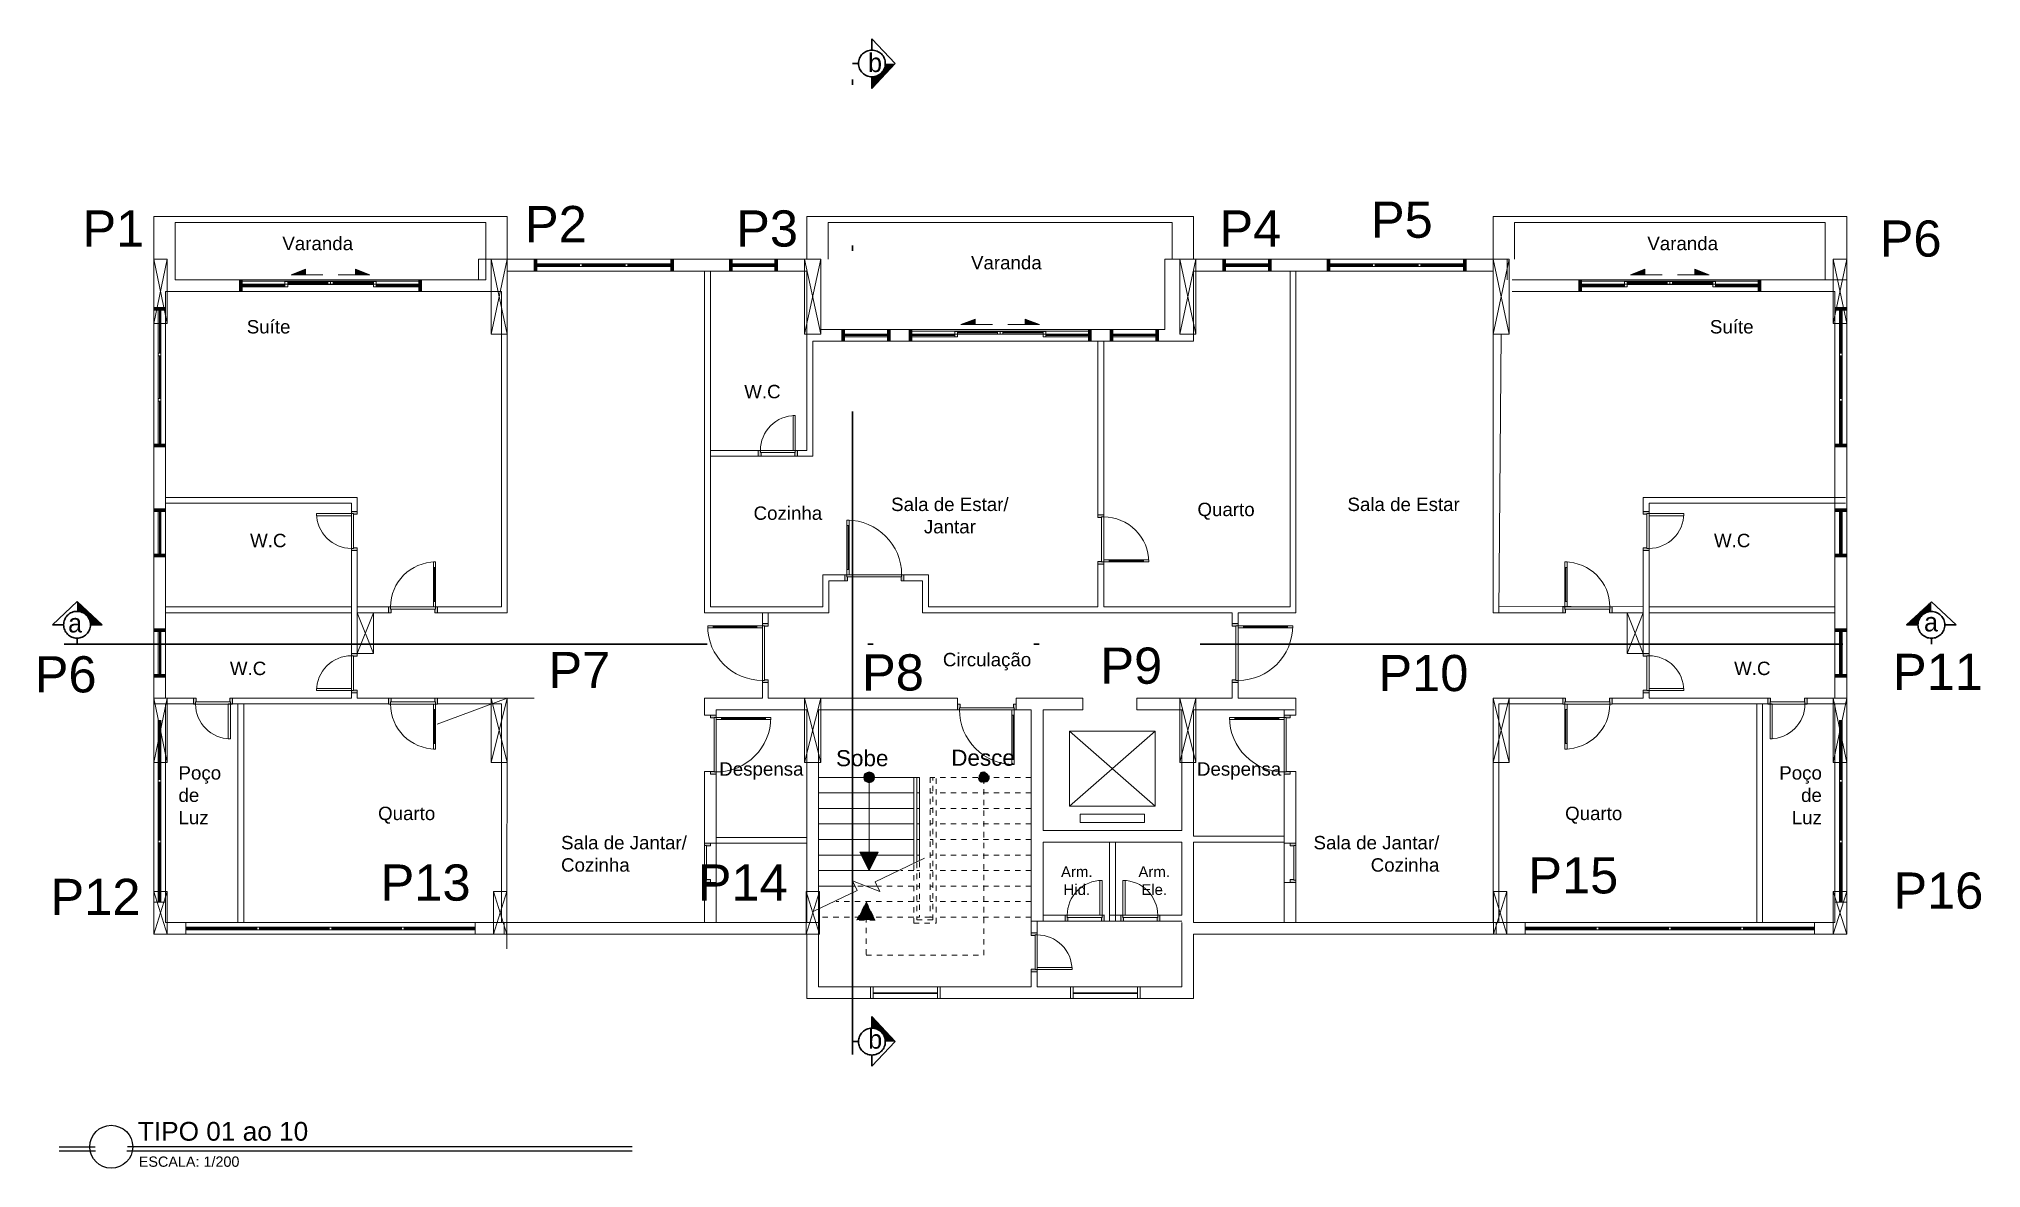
# Model space of a CAD drawing. Header units: millimetres. Extents: x 29.7 to 65.9, y 336.7 to 357.8.
import ezdxf

# ---------------------------------------------------------------- set-up
doc = ezdxf.new("R2010")
doc.units = ezdxf.units.MM
doc.linetypes.add('ACAD_ISO12W100', pattern=[21, 12, -3, 0, -3, 0, -3])
doc.linetypes.add('HIDDEN', pattern=[9.525, 6.35, -3.175])
doc.layers.add('A3 - TIPO', color=1, linetype='Continuous')
for name, color, linetype, lineweight in [('arrow', 8, 'Continuous', 0), ('PILAR', 3, 'Continuous', 20), ('TEXTO', 1, 'Continuous', 5)]:
    doc.layers.add(name, color=color, linetype=linetype, lineweight=lineweight)
doc.styles.add('SANSSERIF', font='sas_____.pfb')
doc.styles.get("Standard").update_dxf_attribs({"font": 'arial.ttf'})
pattern_1 = [(360, (39.70532, 348.99088), (1e-17, 0.021), [])]

msp = doc.modelspace()

# ---------------------------------------------------------------- texts
at = {"color": 3, "lineweight": -3, "style": 'SANSSERIF'}
for s, height, p in [('P1', 0.6759, (30.495, 353.928)), ('P2', 0.6759, (38.754, 354.01)), ('P3', 0.6759, (42.697, 353.928)), ('P4', 0.6759, (51.717, 353.928)), ('P5', 0.6759, (54.545, 354.092)), ('P6', 0.6759, (64.042, 353.74)), ('P6', 0.6759, (29.604, 345.605)), ('P7', 0.6759, (39.193, 345.686)), ('P8', 0.6759, (45.046, 345.641)), ('P9', 0.6759, (49.495, 345.767)), ('P10', 0.6759, (54.685, 345.629)), ('P11', 0.6759, (64.289, 345.65)), ('P13', 0.6759, (36.06, 341.718)), ('P14', 0.6759, (41.98, 341.718)), ('P15', 0.6759, (57.482, 341.853)), ('P16', 0.6759, (64.297, 341.568)), ('P12', 0.6759, (29.898, 341.45)), ('TIPO 01 ao 10', 0.35, (31.53, 337.237)), ('ESCALA: 1/200', 0.192, (31.547, 336.75))]:
    msp.add_text(s, height=height, dxfattribs=at).set_placement(p)
at = {"layer": 'A3 - TIPO', "char_height": 0.35, "width": 2.37145}
for s, insert, attachment_point in [('{\\fFlux Architect|b0|i0|c0|p2;b}', (45.29, 357.536), 2), ('{\\fFlux Architect|b0|i0|c0|p2;a}', (30.358, 346.72), 8), ('{\\fFlux Architect|b0|i0|c0|p2;b}', (45.293, 338.95), 8)]:
    msp.add_mtext(s, dxfattribs=dict(at, insert=insert, attachment_point=attachment_point))
at = {"layer": 'A3 - TIPO', "lineweight": 13}
for s, width, heights, insert, char_height, attachment_point in [('Varanda', 1.01, [0.356], (35.547, 354.111), 0.25, 3), ('Varanda', 1.01, [0.356], (59.705, 354.111), 0.25, 1), ('Varanda', 1.01, [0.356], (48.401, 353.753), 0.25, 3), ('Suíte', 1.01, [0.356], (34.378, 352.556), 0.25, 3), ('Suíte', 1.01, [0.356], (60.873, 352.556), 0.25, 1), ('W.C', 1.01, [0.356], (42.848, 351.346), 0.25, 1), ('\\pxqc;Sala de Estar/\\PJantar', 2.44277, [0], (47.908, 349.241), 0.25, 3), ('Quarto', 1.01, [0.356], (51.308, 349.146), 0.25, 1), ('Sala de Estar', 2.44277, [0], (56.204, 349.241), 0.25, 3), ('Cozinha', 1.01, [0.356], (43.022, 349.077), 0.25, 1), ('W.C', 1.01, [0.356], (34.303, 348.566), 0.25, 3), ('W.C', 1.01, [0.356], (60.949, 348.566), 0.25, 1), ('\\pxqc;Circulação ', 1.39119, [0], (46.685, 346.343), 0.25, 1), ('W.C', 1.01, [0.356], (33.926, 346.179), 0.25, 3), ('W.C', 1.01, [0.356], (61.325, 346.179), 0.25, 1), ('Poço\\Pde\\PLuz', 0.77071, [0], (32.288, 344.228), 0.25, 1), ('\\pxqc;Despensa ', 1.39119, [0], (42.472, 344.301), 0.25, 1), ('\\pxqc;Despensa ', 1.39119, [0], (52.78, 344.301), 0.25, 3), ('Poço\\Pde\\PLuz', 0.77071, [0], (62.963, 344.228), 0.25, 3), ('Quarto', 1.01, [0.356], (37.081, 343.472), 0.25, 3), ('Quarto', 1.01, [0.356], (58.17, 343.472), 0.25, 1), ('Sala de Jantar/ Cozinha ', 2.44277, [0], (39.429, 342.926), 0.25, 1), ('Sala de Jantar/ Cozinha ', 2.44277, [0], (55.823, 342.926), 0.25, 3), ('\\pxqc;Arm.\\PHid.', 1.2128, [0], (48.449, 342.357), 0.2, 1), ('\\pxqc;Arm.\\PEle.', 1.2128, [0], (49.894, 342.357), 0.2, 1)]:
    msp.add_mtext_dynamic_manual_height_columns(s, width=width, gutter_width=0.0125, heights=heights, dxfattribs=dict(at, insert=insert, char_height=char_height, attachment_point=attachment_point))
at = {"layer": 'TEXTO', "insert": (65, 346.739), "char_height": 0.35, "width": 2.37145, "attachment_point": 8}
msp.add_mtext('{\\fFlux Architect|b0|i0|c0|p2;a}', dxfattribs=at)

# ---------------------------------------------------------------- blocks, each defined once
blk = doc.blocks.new('01')
at = {"color": 1, "lineweight": -3}
for p, q in [((759112, -50321), (759788, -50321)), ((769811, -50321), (760388, -50321)), ((759796, -50401), (759112, -50401)), ((769811, -50401), (760379, -50401))]:
    blk.add_line(p, q, dxfattribs=at)
blk.add_circle((760088, -50321), 400, dxfattribs=at)
blk = doc.blocks.new('In door')
at = {"lineweight": 13}
h = blk.add_hatch(color=256, dxfattribs=at)
h.dxf.hatch_style = 1
h.paths.add_polyline_path([(49483, 73980), (49483, 74020), (49443, 74020), (49443, 74030), (49373, 74030), (49373, 73980)])
h.paths.add_polyline_path([(49373, 74900), (49373, 74850), (49443, 74850), (49443, 74860), (49483, 74860), (49483, 74900)])
for points in [[(49483, 74900), (49373, 74900), (49373, 74850), (49443, 74850), (49443, 74860), (49483, 74860)], [(49483, 73980), (49373, 73980), (49373, 74030), (49443, 74030), (49443, 74020), (49483, 74020)]]:
    blk.add_lwpolyline(points, close=True, dxfattribs=at)
for points in [[(49483, 74900), (49373, 74900)], [(49483, 73980), (49373, 73980)]]:
    blk.add_lwpolyline(points, dxfattribs=at)
at = {"color": 15, "lineweight": 13}
for points in [[(49443, 74850), (49443, 74030)], [(49483, 74020), (49483, 74860)], [(49583, 74020), (49583, 74060)], [(49583, 74040), (50223, 74040)], [(50223, 74020), (50223, 74060)]]:
    blk.add_lwpolyline(points, dxfattribs=at)
blk.add_lwpolyline([(49483, 74020), (49483, 74060), (50323, 74060), (50323, 74020)], close=True, dxfattribs=at)
at = {"lineweight": 13}
blk.add_arc((49483, 74020), 840, 0.012, 90.012, dxfattribs=at)
blk = doc.blocks.new('WC door')
at = {"lineweight": 13}
h = blk.add_hatch(color=256, dxfattribs=at)
h.dxf.hatch_style = 1
h.paths.add_polyline_path([(48493, 74006), (48443, 74006), (48443, 73896), (48483, 73896), (48483, 73936), (48493, 73936)])
h.paths.add_polyline_path([(49173, 74006), (49123, 74006), (49123, 73936), (49133, 73936), (49133, 73896), (49173, 73896)])
for points in [[(48443, 73896), (48443, 74006), (48493, 74006), (48493, 73936), (48483, 73936), (48483, 73896)], [(49173, 73896), (49173, 74006), (49123, 74006), (49123, 73936), (49133, 73936), (49133, 73896)]]:
    blk.add_lwpolyline(points, close=True, dxfattribs=at)
for points in [[(48443, 73896), (48443, 74006)], [(49173, 73896), (49173, 74006)]]:
    blk.add_lwpolyline(points, dxfattribs=at)
at = {"color": 15, "lineweight": 13}
for points in [[(48483, 73896), (49133, 73896)], [(49133, 73936), (48493, 73936)]]:
    blk.add_lwpolyline(points, dxfattribs=at)
blk.add_lwpolyline([(48483, 73896), (48523, 73896), (48523, 73246), (48483, 73246)], close=True, dxfattribs=at)
at = {"lineweight": 13}
blk.add_arc((48483, 73896), 650, 270, 0, dxfattribs=at)
blk = doc.blocks.new('Main Door')
at = {"lineweight": 13}
h = blk.add_hatch(color=256, dxfattribs=at)
h.dxf.hatch_style = 1
h.paths.add_polyline_path([(45063, 76126), (45063, 76166), (45023, 76166), (45023, 76176), (44953, 76176), (44953, 76126)])
h.paths.add_polyline_path([(44953, 77176), (45023, 77176), (45023, 77186), (45063, 77186), (45063, 77226), (44953, 77226)])
for points in [[(45063, 77226), (44953, 77226), (44953, 77176), (45023, 77176), (45023, 77186), (45063, 77186)], [(45063, 76126), (44953, 76126), (44953, 76176), (45023, 76176), (45023, 76166), (45063, 76166)]]:
    blk.add_lwpolyline(points, close=True, dxfattribs=at)
at = {"color": 15, "lineweight": 13}
for points in [[(45023, 77176), (45023, 76176)], [(45063, 76166), (45063, 77186)], [(45163, 76166), (45163, 76206)], [(45163, 76186), (45983, 76186)], [(45983, 76166), (45983, 76206)]]:
    blk.add_lwpolyline(points, dxfattribs=at)
blk.add_lwpolyline([(45063, 76166), (45063, 76206), (46083, 76206), (46083, 76166)], close=True, dxfattribs=at)
at = {"lineweight": 13}
blk.add_arc((45063, 76166), 1020, 0, 90, dxfattribs=at)
blk = doc.blocks.new('F.Stair')
at = {"linetype": 'HIDDEN', "lineweight": 13}
h = blk.add_hatch(color=252, dxfattribs=at)
h.dxf.hatch_style = 1
h.paths.add_polyline_path([(299026, 55155), (299370, 55155), (299198, 54810)])
at = {"lineweight": 13}
h = blk.add_hatch(color=256, dxfattribs=at)
h.dxf.hatch_style = 1
h.paths.add_polyline_path([(298970, 53885), (299315, 53885), (299142, 54230)])
at = {"linetype": 'HIDDEN', "lineweight": 13}
h = blk.add_hatch(color=252, dxfattribs=at)
h.dxf.hatch_style = 1
edge = h.paths.add_edge_path()
edge.add_arc((297002, 52490), 100, 0, 360)
at = {"lineweight": 13}
h = blk.add_hatch(color=256, dxfattribs=at)
h.dxf.hatch_style = 1
edge = h.paths.add_edge_path()
edge.add_arc((299142, 52490), 100, 0, 360)
at = {"color": 252, "linetype": 'HIDDEN', "lineweight": 13}
for points in [[(299198, 55100), (299198, 55810), (297002, 55810), (297002, 52490)], [(298310, 54116), (298310, 55210), (297890, 55210), (297890, 52490)], [(298250, 54088), (298250, 55150), (297950, 55150), (297950, 52490)], [(296115, 55100), (297890, 55100)], [(296115, 54810), (297890, 54810)], [(297950, 55100), (298000, 55100)], [(297950, 54810), (298000, 54810)], [(298000, 52490), (298000, 55100)], [(298000, 55100), (298200, 55100)], [(298200, 55100), (298250, 55100)], [(298200, 54064), (298200, 55100)], [(298200, 54810), (298250, 54810)], [(298310, 55100), (300085, 55100)], [(298310, 54810), (299755, 54810)], [(296115, 54520), (297890, 54520)], [(297950, 54520), (298000, 54520)], [(298200, 54520), (298250, 54520)], [(298310, 54520), (298970, 54520)], [(299252, 54520), (299381, 54520)], [(296115, 54230), (297890, 54230)], [(297950, 54230), (298000, 54230)], [(298200, 54230), (298250, 54230)], [(298310, 54230), (298547, 54230)], [(296115, 53940), (297890, 53940)], [(297950, 53940), (298000, 53940)], [(296115, 53650), (297890, 53650)], [(296115, 53360), (297890, 53360)], [(297950, 53650), (298000, 53650)], [(297950, 53360), (298000, 53360)], [(296115, 53070), (297890, 53070)], [(297950, 53070), (298000, 53070)], [(296115, 52780), (297890, 52780)], [(297950, 52780), (298000, 52780)], [(296115, 52490), (298000, 52490)]]:
    blk.add_lwpolyline(points, dxfattribs=at)
blk.add_lwpolyline([(299026, 55155), (299370, 55155), (299198, 54810)], close=True, dxfattribs=at)
at = {"lineweight": 13}
for points in [[(298111, 53999), (299030, 54440), (298944, 54621), (299451, 54419), (299364, 54600), (300176, 54990)], [(298992, 54520), (299198, 54520)], [(299403, 54520), (300085, 54520)], [(298593, 54230), (300085, 54230)], [(298200, 53940), (298250, 53940)], [(298310, 53940), (300085, 53940)], [(299142, 53940), (299142, 52390)], [(298200, 53650), (298250, 53650)], [(298200, 53360), (298250, 53360)], [(298310, 53650), (300085, 53650)], [(298310, 53360), (300085, 53360)], [(298200, 53070), (298250, 53070)], [(298310, 53070), (300085, 53070)], [(298200, 52780), (298250, 52780)], [(298310, 52780), (300085, 52780)], [(298200, 52490), (300085, 52490)]]:
    blk.add_lwpolyline(points, dxfattribs=at)
at = {"linetype": 'Continuous', "lineweight": 13}
for points in [[(298200, 52490), (298200, 54041)], [(298250, 52490), (298250, 54065)], [(298310, 52490), (298310, 54094)]]:
    blk.add_lwpolyline(points, dxfattribs=at)
at = {"lineweight": 13}
blk.add_lwpolyline([(298970, 53885), (299315, 53885), (299142, 54230)], close=True, dxfattribs=at)
at = {"color": 252, "linetype": 'HIDDEN', "lineweight": 13}
blk.add_circle((297002, 52490), 100, dxfattribs=at)
at = {"lineweight": 13}
blk.add_circle((299142, 52490), 100, dxfattribs=at)
at = {"color": 252, "linetype": 'HIDDEN', "lineweight": 13, "insert": (297609, 51974), "char_height": 300, "attachment_point": 1, "rotation": 180}
blk.add_mtext_dynamic_manual_height_columns('Desce', width=1212.8, gutter_width=12.5, heights=[0], dxfattribs=at)
at = {"lineweight": 13, "insert": (299877, 51982), "char_height": 300, "attachment_point": 1, "rotation": 180}
blk.add_mtext_dynamic_manual_height_columns('\\pxqc;Sobe', width=1212.8, gutter_width=12.5, heights=[0], dxfattribs=at)

# ---------------------------------------------------------------- hatches: boundary and pattern name
at = {"layer": 'A3 - TIPO', "linetype": 'ACAD_ISO12W100', "lineweight": 30}
h = msp.add_hatch(dxfattribs=at)
h.set_pattern_fill('ANSI31', color=1, scale=0.25, angle=135, style=0)
h.set_pattern_definition(pattern_1)
edge = h.paths.add_edge_path()
edge.add_arc((45.231, 357.346), 0.25, -90, 0)
edge.add_line((45.481, 357.346), (45.663, 357.346))
edge.add_line((45.663, 357.346), (45.231, 356.879))
edge.add_line((45.231, 356.879), (45.231, 357.096))
at = {"layer": 'A3 - TIPO', "lineweight": 13}
h = msp.add_hatch(color=256, dxfattribs=at)
h.dxf.hatch_style = 1
h.paths.add_polyline_path([(34.393, 353.401), (34.661, 353.401), (34.661, 353.504)])
h = msp.add_hatch(color=256, dxfattribs=at)
h.dxf.hatch_style = 1
h.paths.add_polyline_path([(35.858, 353.401), (35.591, 353.401), (35.591, 353.504)])
h = msp.add_hatch(color=256, dxfattribs=at)
h.dxf.hatch_style = 1
h.paths.add_polyline_path([(38.976, 353.69), (38.926, 353.69), (38.926, 353.47), (38.976, 353.47)])
h = msp.add_hatch(color=256, dxfattribs=at)
h.dxf.hatch_style = 1
h.paths.add_polyline_path([(41.526, 353.69), (41.476, 353.69), (41.476, 353.47), (41.526, 353.47)])
h = msp.add_hatch(color=256, dxfattribs=at)
h.dxf.hatch_style = 1
h.paths.add_polyline_path([(42.571, 353.69), (42.621, 353.69), (42.621, 353.47), (42.571, 353.47)])
h = msp.add_hatch(color=256, dxfattribs=at)
h.dxf.hatch_style = 1
h.paths.add_polyline_path([(43.471, 353.69), (43.421, 353.69), (43.421, 353.47), (43.471, 353.47)])
h = msp.add_hatch(color=256, dxfattribs=at)
h.dxf.hatch_style = 1
h.paths.add_polyline_path([(51.781, 353.69), (51.831, 353.69), (51.831, 353.47), (51.781, 353.47)])
h = msp.add_hatch(color=256, dxfattribs=at)
h.dxf.hatch_style = 1
h.paths.add_polyline_path([(52.681, 353.69), (52.631, 353.69), (52.631, 353.47), (52.681, 353.47)])
h = msp.add_hatch(color=256, dxfattribs=at)
h.dxf.hatch_style = 1
h.paths.add_polyline_path([(53.726, 353.69), (53.776, 353.69), (53.776, 353.47), (53.726, 353.47)])
h = msp.add_hatch(color=256, dxfattribs=at)
h.dxf.hatch_style = 1
h.paths.add_polyline_path([(56.276, 353.69), (56.326, 353.69), (56.326, 353.47), (56.276, 353.47)])
h = msp.add_hatch(color=256, dxfattribs=at)
h.dxf.hatch_style = 1
h.paths.add_polyline_path([(59.393, 353.401), (59.661, 353.401), (59.661, 353.504)])
h = msp.add_hatch(color=256, dxfattribs=at)
h.dxf.hatch_style = 1
h.paths.add_polyline_path([(60.858, 353.401), (60.591, 353.401), (60.591, 353.504)])
h = msp.add_hatch(color=256, dxfattribs=at)
h.dxf.hatch_style = 1
h.paths.add_polyline_path([(33.426, 353.31), (33.476, 353.31), (33.476, 353.09), (33.426, 353.09)])
h = msp.add_hatch(color=256, dxfattribs=at)
h.dxf.hatch_style = 1
h.paths.add_polyline_path([(36.826, 353.31), (36.776, 353.31), (36.776, 353.09), (36.826, 353.09)])
h = msp.add_hatch(color=256, dxfattribs=at)
h.dxf.hatch_style = 1
h.paths.add_polyline_path([(58.426, 353.31), (58.476, 353.31), (58.476, 353.09), (58.426, 353.09)])
h = msp.add_hatch(color=256, dxfattribs=at)
h.dxf.hatch_style = 1
h.paths.add_polyline_path([(61.826, 353.31), (61.776, 353.31), (61.776, 353.09), (61.826, 353.09)])
h = msp.add_hatch(color=256, dxfattribs=at)
h.dxf.hatch_style = 1
h.paths.add_polyline_path([(31.826, 352.79), (31.826, 352.74), (32.046, 352.74), (32.046, 352.79)])
h = msp.add_hatch(color=256, dxfattribs=at)
h.dxf.hatch_style = 1
h.paths.add_polyline_path([(63.426, 352.79), (63.426, 352.74), (63.206, 352.74), (63.206, 352.79)])
h = msp.add_hatch(color=256, dxfattribs=at)
h.dxf.hatch_style = 1
h.paths.add_polyline_path([(46.893, 352.471), (47.161, 352.471), (47.161, 352.574)])
h = msp.add_hatch(color=256, dxfattribs=at)
h.dxf.hatch_style = 1
h.paths.add_polyline_path([(48.358, 352.471), (48.091, 352.471), (48.091, 352.574)])
h = msp.add_hatch(color=256, dxfattribs=at)
h.dxf.hatch_style = 1
h.paths.add_polyline_path([(44.671, 352.38), (44.721, 352.38), (44.721, 352.16), (44.671, 352.16)])
h = msp.add_hatch(color=256, dxfattribs=at)
h.dxf.hatch_style = 1
h.paths.add_polyline_path([(45.571, 352.38), (45.521, 352.38), (45.521, 352.16), (45.571, 352.16)])
h = msp.add_hatch(color=256, dxfattribs=at)
h.dxf.hatch_style = 1
h.paths.add_polyline_path([(45.926, 352.38), (45.976, 352.38), (45.976, 352.16), (45.926, 352.16)])
h = msp.add_hatch(color=256, dxfattribs=at)
h.dxf.hatch_style = 1
h.paths.add_polyline_path([(49.326, 352.38), (49.276, 352.38), (49.276, 352.16), (49.326, 352.16)])
h = msp.add_hatch(color=256, dxfattribs=at)
h.dxf.hatch_style = 1
h.paths.add_polyline_path([(49.681, 352.38), (49.731, 352.38), (49.731, 352.16), (49.681, 352.16)])
h = msp.add_hatch(color=256, dxfattribs=at)
h.dxf.hatch_style = 1
h.paths.add_polyline_path([(50.581, 352.38), (50.531, 352.38), (50.531, 352.16), (50.581, 352.16)])
h = msp.add_hatch(color=256, dxfattribs=at)
h.dxf.hatch_style = 1
h.paths.add_polyline_path([(31.826, 350.24), (31.826, 350.19), (32.046, 350.19), (32.046, 350.24)])
h = msp.add_hatch(color=256, dxfattribs=at)
h.dxf.hatch_style = 1
h.paths.add_polyline_path([(63.426, 350.24), (63.426, 350.19), (63.206, 350.19), (63.206, 350.24)])
h = msp.add_hatch(color=256, dxfattribs=at)
h.dxf.hatch_style = 1
h.paths.add_polyline_path([(31.826, 349.035), (31.826, 348.985), (32.046, 348.985), (32.046, 349.035)])
h = msp.add_hatch(color=256, dxfattribs=at)
h.dxf.hatch_style = 1
h.paths.add_polyline_path([(63.426, 349.035), (63.426, 348.985), (63.206, 348.985), (63.206, 349.035)])
h = msp.add_hatch(color=256, dxfattribs=at)
h.dxf.hatch_style = 1
h.paths.add_polyline_path([(31.826, 348.135), (31.826, 348.185), (32.046, 348.185), (32.046, 348.135)])
h = msp.add_hatch(color=256, dxfattribs=at)
h.dxf.hatch_style = 1
h.paths.add_polyline_path([(63.426, 348.135), (63.426, 348.185), (63.206, 348.185), (63.206, 348.135)])
at = {"layer": 'A3 - TIPO', "linetype": 'ACAD_ISO12W100', "lineweight": 30}
h = msp.add_hatch(dxfattribs=at)
h.set_pattern_fill('ANSI31', color=1, scale=0.25, angle=45, style=0)
h.set_pattern_definition([(270, (40.299273, 351.667286), (0.021, -1e-17), [])])
edge = h.paths.add_edge_path()
edge.add_arc((30.394, 346.868), 0.25, -360, -270)
edge.add_line((30.394, 347.118), (30.394, 347.3))
edge.add_line((30.394, 347.3), (30.861, 346.868))
edge.add_line((30.861, 346.868), (30.644, 346.868))
at = {"layer": 'A3 - TIPO', "lineweight": 13}
h = msp.add_hatch(color=256, dxfattribs=at)
h.dxf.hatch_style = 1
h.paths.add_polyline_path([(31.826, 346.79), (31.826, 346.74), (32.046, 346.74), (32.046, 346.79)])
h = msp.add_hatch(color=256, dxfattribs=at)
h.dxf.hatch_style = 1
h.paths.add_polyline_path([(63.426, 346.79), (63.426, 346.74), (63.206, 346.74), (63.206, 346.79)])
h = msp.add_hatch(color=256, dxfattribs=at)
h.dxf.hatch_style = 1
h.paths.add_polyline_path([(31.826, 345.89), (31.826, 345.94), (32.046, 345.94), (32.046, 345.89)])
h = msp.add_hatch(color=256, dxfattribs=at)
h.dxf.hatch_style = 1
h.paths.add_polyline_path([(63.426, 345.89), (63.426, 345.94), (63.206, 345.94), (63.206, 345.89)])
h = msp.add_hatch(color=256, dxfattribs=at)
h.dxf.hatch_style = 1
h.paths.add_polyline_path([(42.216, 342.74), (42.216, 342.79), (42.106, 342.79), (42.106, 342.75), (42.146, 342.75), (42.146, 342.74)])
h.paths.add_polyline_path([(42.216, 342.06), (42.216, 342.11), (42.146, 342.11), (42.146, 342.1), (42.106, 342.1), (42.106, 342.06)])
h = msp.add_hatch(color=256, dxfattribs=at)
h.dxf.hatch_style = 1
h.paths.add_polyline_path([(53.036, 342.74), (53.036, 342.79), (53.146, 342.79), (53.146, 342.75), (53.106, 342.75), (53.106, 342.74)])
h.paths.add_polyline_path([(53.036, 342.06), (53.036, 342.11), (53.106, 342.11), (53.106, 342.1), (53.146, 342.1), (53.146, 342.06)])
at = {"layer": 'A3 - TIPO', "linetype": 'ACAD_ISO12W100', "lineweight": 30}
h = msp.add_hatch(dxfattribs=at)
h.set_pattern_fill('ANSI31', color=1, scale=0.25, angle=135, style=0)
h.set_pattern_definition(pattern_1)
edge = h.paths.add_edge_path()
edge.add_arc((45.231, 339.086), 0.25, 0, 90, ccw=False)
edge.add_line((45.481, 339.086), (45.663, 339.086))
edge.add_line((45.663, 339.086), (45.231, 339.553))
edge.add_line((45.231, 339.553), (45.231, 339.336))
at = {"layer": 'arrow', "linetype": 'ACAD_ISO12W100', "lineweight": 30}
h = msp.add_hatch(dxfattribs=at)
h.set_pattern_fill('ANSI31', color=1, scale=0.25, angle=45, style=0)
h.set_pattern_definition([(270, (56.65221, 351.664876), (0.021, -1e-17), [])])
edge = h.paths.add_edge_path()
edge.add_arc((65.007, 346.866), 0.25, 90, 180, ccw=False)
edge.add_line((65.007, 347.116), (65.007, 347.298))
edge.add_line((65.007, 347.298), (64.54, 346.866))
edge.add_line((64.54, 346.866), (64.757, 346.866))

# ---------------------------------------------------------------- linework, layer by layer
at = {"layer": 'A3 - TIPO', "color": 1, "linetype": 'ACAD_ISO12W100', "lineweight": 30}
for p, q in [((45.231, 357.806), (45.231, 357.596)), ((45.231, 357.806), (45.663, 357.346)), ((44.981, 357.346), (44.869, 357.346)), ((45.231, 356.879), (45.663, 357.346)), ((45.492, 357.346), (45.481, 357.346)), ((45.231, 357.096), (45.231, 356.879)), ((29.934, 346.868), (30.394, 347.3)), ((30.861, 346.868), (30.394, 347.3)), ((30.394, 347.129), (30.394, 347.118)), ((29.934, 346.868), (30.144, 346.868)), ((30.394, 346.618), (30.394, 346.507)), ((30.644, 346.868), (30.861, 346.868)), ((45.231, 339.336), (45.231, 339.553)), ((45.231, 339.553), (45.663, 339.086)), ((44.981, 339.086), (44.869, 339.086)), ((45.231, 338.626), (45.663, 339.086)), ((45.492, 339.086), (45.481, 339.086)), ((45.231, 338.626), (45.231, 338.836))]:
    msp.add_line(p, q, dxfattribs=at)
at = {"layer": 'A3 - TIPO', "linetype": 'Continuous', "lineweight": 13}
for p, q in [((32.226, 353.69), (32.226, 353.31)), ((38.316, 353.09), (32.046, 353.09)), ((57.181, 353.09), (63.206, 353.09)), ((42.216, 345.18), (42.106, 345.18)), ((49.171, 345.5), (48.206, 345.5)), ((48.206, 345.28), (48.206, 342.81)), ((49.171, 345.28), (48.426, 345.28)), ((48.426, 345.28), (48.426, 343.03)), ((51.016, 345.28), (50.176, 345.28)), ((51.016, 343.03), (51.016, 345.28)), ((53.036, 345.18), (53.146, 345.18)), ((42.216, 344.13), (42.106, 344.13)), ((53.036, 344.13), (53.146, 344.13)), ((48.426, 343.03), (51.016, 343.03)), ((48.426, 342.81), (51.016, 342.81)), ((32.046, 341.69), (31.826, 341.69)), ((63.206, 341.69), (63.426, 341.69)), ((32.426, 341.31), (32.426, 341.09)), ((37.826, 341.31), (37.826, 341.09)), ((56.826, 341.31), (51.236, 341.31)), ((57.426, 341.31), (56.936, 341.31)), ((57.426, 341.31), (57.426, 341.09)), ((62.826, 341.31), (62.826, 341.09))]:
    msp.add_line(p, q, dxfattribs=at)
at = {"layer": 'A3 - TIPO', "lineweight": 13}
for p, q in [((44.016, 353.47), (38.426, 353.47)), ((38.426, 353.47), (38.426, 347.09)), ((44.016, 350.124), (44.016, 353.47)), ((51.236, 352.16), (51.236, 353.47)), ((51.236, 353.47), (56.826, 353.47)), ((44.126, 350.014), (44.126, 352.16)), ((44.126, 352.16), (51.236, 352.16)), ((56.976, 352.29), (56.936, 347.097)), ((42.216, 350.124), (44.016, 350.124)), ((42.216, 350.014), (44.126, 350.014)), ((35.516, 349.135), (35.516, 348.905)), ((59.736, 349.135), (59.736, 348.905)), ((35.516, 348.605), (35.516, 347.4)), ((59.736, 348.295), (59.736, 347.2)), ((35.516, 346.08), (35.516, 347.4)), ((59.736, 346.08), (59.736, 347.51)), ((38.181, 347.09), (37.126, 347.09)), ((38.426, 347.09), (37.126, 347.09)), ((35.516, 345.5), (35.516, 345.65)), ((35.626, 345.65), (35.626, 345.5)), ((59.626, 345.6), (59.626, 345.5)), ((59.736, 345.5), (59.736, 345.6)), ((32.606, 345.39), (31.826, 345.39)), ((35.826, 345.39), (33.216, 345.39)), ((50.826, 345.5), (50.176, 345.5)), ((58.126, 345.5), (56.826, 345.5)), ((56.826, 345.5), (56.826, 341.31)), ((58.126, 345.39), (56.936, 345.39)), ((56.936, 345.39), (56.936, 341.31)), ((59.426, 345.39), (62.036, 345.39)), ((62.646, 345.39), (63.426, 345.39))]:
    msp.add_line(p, q, dxfattribs=at)
at = {"layer": 'A3 - TIPO', "color": 1, "linetype": 'ACAD_ISO12W100', "lineweight": 30}
msp.add_lwpolyline([(44.868, 338.847), (44.868, 357.584)], dxfattribs=at)
at = {"layer": 'A3 - TIPO', "lineweight": 13}
for points in [[(31.826, 353.69), (31.826, 354.49), (38.426, 354.49), (38.426, 353.69)], [(38.026, 353.31), (32.226, 353.31), (32.226, 354.38), (38.026, 354.38), (38.026, 353.69)], [(51.236, 353.69), (51.236, 354.49), (44.016, 354.49), (44.016, 353.69)], [(44.416, 353.69), (44.416, 354.38), (50.836, 354.38), (50.836, 353.69)], [(63.426, 353.69), (63.426, 354.49), (56.826, 354.49), (56.826, 353.69)], [(57.181, 353.31), (63.026, 353.31), (63.026, 354.38), (57.226, 354.38), (57.226, 353.69)], [(31.826, 353.69), (31.826, 353.69), (31.826, 341.09), (44.016, 341.09), (44.016, 339.89), (51.236, 339.89), (51.236, 341.09), (63.426, 341.09), (63.426, 353.69)], [(63.426, 353.69), (63.426, 353.69), (63.426, 341.09), (51.236, 341.09), (51.236, 339.89), (44.016, 339.89), (44.016, 341.09), (31.826, 341.09), (31.826, 353.69)], [(34.984, 353.401), (34.393, 353.401), (34.661, 353.504), (34.661, 353.401)], [(35.267, 353.401), (35.858, 353.401), (35.591, 353.504), (35.591, 353.401)], [(37.886, 353.31), (37.886, 353.69), (44.276, 353.69), (44.276, 352.38), (50.696, 352.38), (50.696, 353.69), (56.796, 353.69)], [(38.026, 353.69), (38.026, 353.31)], [(57.086, 353.31), (57.086, 353.69), (50.696, 353.69), (50.696, 352.38), (44.276, 352.38), (44.276, 353.69), (38.176, 353.69)], [(38.926, 353.47), (38.926, 353.69)], [(38.976, 353.69), (38.976, 353.47)], [(39.776, 353.605), (38.976, 353.605)], [(39.776, 353.555), (38.976, 353.555)], [(40.626, 353.605), (39.826, 353.605)], [(40.626, 353.555), (39.826, 353.555)], [(41.476, 353.605), (40.676, 353.605)], [(41.476, 353.555), (40.676, 353.555)], [(41.526, 353.69), (41.526, 353.47)], [(42.571, 353.69), (42.571, 353.47)], [(42.571, 353.605), (43.471, 353.605)], [(42.571, 353.555), (43.471, 353.555)], [(43.471, 353.69), (43.471, 353.47)], [(51.781, 353.69), (51.781, 353.47)], [(52.681, 353.605), (51.781, 353.605)], [(52.681, 353.555), (51.781, 353.555)], [(52.681, 353.69), (52.681, 353.47)], [(53.726, 353.69), (53.726, 353.47)], [(53.776, 353.605), (54.576, 353.605)], [(53.776, 353.555), (54.576, 353.555)], [(54.626, 353.605), (55.426, 353.605)], [(54.626, 353.555), (55.426, 353.555)], [(55.476, 353.605), (56.276, 353.605)], [(55.476, 353.555), (56.276, 353.555)], [(56.276, 353.69), (56.276, 353.47)], [(56.326, 353.47), (56.326, 353.69)], [(59.984, 353.401), (59.393, 353.401), (59.661, 353.504), (59.661, 353.401)], [(60.267, 353.401), (60.858, 353.401), (60.591, 353.504), (60.591, 353.401)], [(33.426, 353.31), (33.426, 353.09)], [(33.426, 353.225), (33.426, 353.28), (35.126, 353.28)], [(33.476, 353.225), (34.276, 353.225)], [(33.476, 353.175), (34.276, 353.175)], [(35.126, 353.275), (34.326, 353.275)], [(35.126, 353.225), (34.326, 353.225)], [(35.126, 353.22), (34.326, 353.22)], [(36.826, 353.225), (36.826, 353.28), (35.126, 353.28)], [(35.126, 353.275), (35.926, 353.275)], [(35.126, 353.225), (35.926, 353.225)], [(35.126, 353.22), (35.926, 353.22)], [(36.776, 353.225), (35.976, 353.225)], [(36.776, 353.175), (35.976, 353.175)], [(36.826, 353.31), (36.826, 353.09)], [(44.776, 347.69), (44.426, 347.69), (44.426, 347.09), (42.106, 347.09), (42.106, 353.47)], [(44.806, 347.8), (44.316, 347.8), (44.316, 347.2), (42.216, 347.2), (42.216, 353.47)], [(49.448, 347.2), (49.448, 348), (49.558, 348), (49.558, 347.2), (53.036, 347.2), (53.036, 353.47)], [(53.146, 347.09), (53.146, 353.47)], [(53.146, 353.47), (56.826, 353.47), (56.826, 347.09), (58.126, 347.09)], [(58.426, 353.31), (58.426, 353.09)], [(58.426, 353.225), (58.426, 353.28), (60.126, 353.28)], [(58.476, 353.225), (59.276, 353.225)], [(58.476, 353.175), (59.276, 353.175)], [(60.126, 353.275), (59.326, 353.275)], [(60.126, 353.225), (59.326, 353.225)], [(60.126, 353.22), (59.326, 353.22)], [(61.826, 353.225), (61.826, 353.28), (60.126, 353.28)], [(60.126, 353.275), (60.926, 353.275)], [(60.126, 353.225), (60.926, 353.225)], [(60.126, 353.22), (60.926, 353.22)], [(61.776, 353.225), (60.976, 353.225)], [(61.776, 353.175), (60.976, 353.175)], [(61.826, 353.31), (61.826, 353.09)], [(31.826, 352.79), (32.046, 352.79)], [(32.616, 345.5), (32.046, 345.5), (32.046, 353.09)], [(38.316, 353.09), (38.316, 347.2), (37.126, 347.2)], [(62.636, 345.5), (63.206, 345.5), (63.206, 353.09)], [(63.426, 352.79), (63.206, 352.79)], [(31.911, 352.74), (31.911, 351.94)], [(31.961, 352.74), (31.961, 351.94)], [(47.484, 352.471), (46.893, 352.471), (47.161, 352.574), (47.161, 352.471)], [(47.767, 352.471), (48.358, 352.471), (48.091, 352.574), (48.091, 352.471)], [(63.291, 352.74), (63.291, 351.94)], [(63.341, 352.74), (63.341, 351.94)], [(49.571, 352.16), (44.126, 352.16)], [(44.671, 352.38), (44.671, 352.16)], [(44.671, 352.295), (45.571, 352.295)], [(44.671, 352.245), (45.571, 352.245)], [(45.571, 352.38), (45.571, 352.16)], [(45.926, 352.38), (45.926, 352.16)], [(45.926, 352.295), (45.926, 352.35), (47.626, 352.35)], [(45.976, 352.295), (46.776, 352.295)], [(45.976, 352.245), (46.776, 352.245)], [(47.626, 352.345), (46.826, 352.345)], [(47.626, 352.295), (46.826, 352.295)], [(47.626, 352.29), (46.826, 352.29)], [(49.326, 352.295), (49.326, 352.35), (47.626, 352.35)], [(47.626, 352.345), (48.426, 352.345)], [(47.626, 352.295), (48.426, 352.295)], [(47.626, 352.29), (48.426, 352.29)], [(49.276, 352.295), (48.476, 352.295)], [(49.276, 352.245), (48.476, 352.245)], [(49.326, 352.38), (49.326, 352.16)], [(49.448, 352.16), (49.448, 348.92)], [(49.558, 352.16), (49.558, 348.92)], [(49.681, 352.38), (49.681, 352.16)], [(50.581, 352.295), (49.681, 352.295)], [(50.581, 352.245), (49.681, 352.245)], [(50.581, 352.38), (50.581, 352.16)], [(31.911, 351.89), (31.911, 351.09)], [(31.961, 351.89), (31.961, 351.09)], [(63.291, 351.89), (63.291, 351.09)], [(63.341, 351.89), (63.341, 351.09)], [(31.911, 351.04), (31.911, 350.24)], [(31.961, 351.04), (31.961, 350.24)], [(63.291, 351.04), (63.291, 350.24)], [(63.341, 351.04), (63.341, 350.24)], [(31.826, 350.24), (32.046, 350.24)], [(63.426, 350.24), (63.206, 350.24)], [(32.046, 350.19), (31.826, 350.19)], [(63.206, 350.19), (63.426, 350.19)], [(35.626, 348.935), (35.626, 349.245), (32.046, 349.245)], [(35.516, 349.135), (32.046, 349.135)], [(59.626, 348.935), (59.626, 349.245), (63.406, 349.245)], [(59.736, 349.135), (63.406, 349.135)], [(31.826, 349.035), (32.046, 349.035)], [(31.911, 348.185), (31.911, 348.985)], [(31.961, 348.185), (31.961, 348.985)], [(63.426, 349.035), (63.206, 349.035)], [(63.291, 348.185), (63.291, 348.985)], [(63.341, 348.185), (63.341, 348.985)], [(31.826, 348.135), (32.046, 348.135)], [(35.626, 348.255), (35.626, 346.33)], [(59.626, 347.2), (59.626, 348.305)], [(63.426, 348.135), (63.206, 348.135)], [(49.448, 347.2), (46.286, 347.2), (46.286, 347.8), (45.826, 347.8)], [(49.448, 347.09), (46.176, 347.09), (46.176, 347.69), (45.826, 347.69)], [(59.626, 347.51), (59.626, 346.33)], [(35.516, 347.2), (32.046, 347.2)], [(35.516, 347.09), (32.046, 347.09)], [(36.238, 347.2), (35.626, 347.2)], [(36.238, 347.09), (35.626, 347.09)], [(35.926, 347.09), (35.926, 346.33), (35.626, 346.33)], [(35.926, 346.33), (35.626, 347.09)], [(35.626, 346.33), (35.926, 347.09)], [(43.186, 347.09), (43.186, 346.81)], [(43.296, 347.09), (43.296, 346.84)], [(47.916, 347.09), (51.956, 347.09), (51.956, 346.84)], [(52.066, 347.09), (53.146, 347.09)], [(52.066, 347.09), (52.066, 346.81)], [(56.937, 347.216), (59.626, 347.2)], [(59.014, 347.09), (59.626, 347.09)], [(59.326, 347.09), (59.326, 346.33), (59.626, 346.33)], [(59.326, 346.33), (59.626, 347.09)], [(59.626, 346.33), (59.326, 347.09)], [(59.736, 347.2), (63.206, 347.2)], [(59.736, 347.09), (63.206, 347.09)], [(31.826, 346.79), (32.046, 346.79)], [(31.911, 346.74), (31.911, 345.94)], [(31.961, 346.74), (31.961, 345.94)], [(63.426, 346.79), (63.206, 346.79)], [(63.291, 346.74), (63.291, 345.94)], [(63.341, 346.74), (63.341, 345.94)], [(31.826, 345.89), (32.046, 345.89)], [(63.426, 345.89), (63.206, 345.89)], [(43.186, 345.83), (43.186, 345.5)], [(43.296, 345.84), (43.296, 345.5)], [(51.956, 345.84), (51.956, 345.5)], [(52.066, 345.83), (52.066, 345.5)], [(32.046, 345.39), (32.046, 341.31), (37.826, 341.31)], [(35.516, 345.5), (33.246, 345.5)], [(33.396, 345.39), (33.396, 341.31)], [(33.506, 345.39), (33.506, 341.31)], [(35.626, 345.5), (38.93, 345.5)], [(35.826, 345.39), (36.206, 345.39)], [(37.114, 345.01), (38.425, 345.5), (38.414, 340.82)], [(37.126, 345.39), (38.316, 345.39), (38.316, 341.31)], [(43.186, 345.5), (42.106, 345.5)], [(42.106, 345.5), (42.106, 345.18)], [(42.326, 345.28), (42.326, 341.31)], [(44.016, 341.31), (44.016, 345.28), (42.326, 345.28)], [(43.826, 345.5), (43.296, 345.5)], [(51.236, 342.92), (51.236, 345.28), (53.116, 345.28)], [(52.066, 345.5), (53.146, 345.5)], [(52.926, 345.28), (52.926, 341.31)], [(53.146, 345.5), (53.146, 345.18)], [(53.146, 345.5), (53.146, 345.18)], [(57.426, 341.31), (63.206, 341.31), (63.206, 345.39)], [(59.626, 345.5), (59.046, 345.5)], [(59.426, 345.39), (59.046, 345.39)], [(59.736, 345.5), (62.006, 345.5)], [(61.746, 345.39), (61.746, 341.31)], [(61.856, 345.39), (61.856, 341.31)], [(31.911, 345.09), (31.911, 341.69)], [(31.961, 345.09), (31.961, 341.69)], [(50.521, 344.88), (48.921, 343.48)], [(50.521, 343.48), (48.921, 344.88)], [(63.291, 345.09), (63.291, 341.69)], [(63.341, 345.09), (63.341, 341.69)], [(42.106, 344.13), (42.106, 341.31)], [(53.146, 344.13), (53.146, 341.31)], [(42.106, 342.79), (42.216, 342.79)], [(42.106, 342.79), (42.326, 342.79)], [(42.326, 342.9), (44.016, 342.9)], [(42.326, 342.79), (44.016, 342.79)], [(42.326, 342.79), (42.326, 342.06)], [(51.236, 342.92), (52.926, 342.92)], [(51.236, 342.81), (52.926, 342.81)], [(53.146, 342.79), (52.926, 342.79)], [(52.926, 342.79), (52.926, 342.06)], [(53.146, 342.79), (53.036, 342.79)], [(42.106, 342.06), (42.216, 342.06)], [(42.106, 342.06), (42.326, 342.06)], [(53.146, 342.06), (52.926, 342.06)], [(53.146, 342.06), (53.036, 342.06)], [(32.426, 341.225), (37.826, 341.225)], [(32.426, 341.175), (37.826, 341.175)], [(37.826, 341.31), (38.316, 341.31)], [(38.426, 341.31), (44.236, 341.31), (44.236, 340.11), (48.206, 340.11)], [(62.826, 341.225), (57.426, 341.225)], [(62.826, 341.175), (57.426, 341.175)], [(45.206, 339.89), (45.206, 340.11)], [(45.256, 339.89), (45.256, 340.11)], [(46.456, 339.89), (46.456, 340.11)], [(46.506, 339.89), (46.506, 340.11)], [(48.426, 340.11), (51.016, 340.11)], [(48.936, 339.89), (48.936, 340.11)], [(48.986, 339.89), (48.986, 340.11)], [(50.186, 339.89), (50.186, 340.11)], [(50.236, 339.89), (50.236, 340.11)]]:
    msp.add_lwpolyline(points, dxfattribs=at)
for points in [[(38.976, 353.47), (38.976, 353.69), (38.926, 353.69), (38.926, 353.47)], [(39.776, 353.555), (39.776, 353.605), (39.826, 353.605), (39.826, 353.555)], [(40.626, 353.555), (40.626, 353.605), (40.676, 353.605), (40.676, 353.555)], [(41.526, 353.47), (41.526, 353.69), (41.476, 353.69), (41.476, 353.47)], [(42.571, 353.47), (42.571, 353.69), (42.621, 353.69), (42.621, 353.47)], [(43.471, 353.47), (43.471, 353.69), (43.421, 353.69), (43.421, 353.47)], [(51.781, 353.47), (51.781, 353.69), (51.831, 353.69), (51.831, 353.47)], [(52.681, 353.47), (52.681, 353.69), (52.631, 353.69), (52.631, 353.47)], [(53.726, 353.47), (53.726, 353.69), (53.776, 353.69), (53.776, 353.47)], [(54.626, 353.555), (54.626, 353.605), (54.576, 353.605), (54.576, 353.555)], [(55.476, 353.555), (55.476, 353.605), (55.426, 353.605), (55.426, 353.555)], [(56.276, 353.47), (56.276, 353.69), (56.326, 353.69), (56.326, 353.47)], [(33.426, 353.09), (33.426, 353.31), (33.476, 353.31), (33.476, 353.09)], [(33.476, 353.175), (33.476, 353.225), (33.426, 353.225), (33.426, 353.175)], [(34.276, 353.225), (34.276, 353.275), (34.326, 353.275), (34.326, 353.225)], [(34.276, 353.175), (34.276, 353.225), (34.326, 353.225), (34.326, 353.175)], [(35.076, 353.225), (35.076, 353.275), (35.126, 353.275), (35.126, 353.225)], [(35.176, 353.225), (35.176, 353.275), (35.126, 353.275), (35.126, 353.225)], [(35.976, 353.225), (35.976, 353.275), (35.926, 353.275), (35.926, 353.225)], [(35.976, 353.175), (35.976, 353.225), (35.926, 353.225), (35.926, 353.175)], [(36.826, 353.09), (36.826, 353.31), (36.776, 353.31), (36.776, 353.09)], [(36.776, 353.175), (36.776, 353.225), (36.826, 353.225), (36.826, 353.175)], [(58.426, 353.09), (58.426, 353.31), (58.476, 353.31), (58.476, 353.09)], [(58.476, 353.175), (58.476, 353.225), (58.426, 353.225), (58.426, 353.175)], [(59.276, 353.225), (59.276, 353.275), (59.326, 353.275), (59.326, 353.225)], [(59.276, 353.175), (59.276, 353.225), (59.326, 353.225), (59.326, 353.175)], [(60.076, 353.225), (60.076, 353.275), (60.126, 353.275), (60.126, 353.225)], [(60.176, 353.225), (60.176, 353.275), (60.126, 353.275), (60.126, 353.225)], [(60.976, 353.225), (60.976, 353.275), (60.926, 353.275), (60.926, 353.225)], [(60.976, 353.175), (60.976, 353.225), (60.926, 353.225), (60.926, 353.175)], [(61.826, 353.09), (61.826, 353.31), (61.776, 353.31), (61.776, 353.09)], [(61.776, 353.175), (61.776, 353.225), (61.826, 353.225), (61.826, 353.175)], [(32.046, 352.79), (31.826, 352.79), (31.826, 352.74), (32.046, 352.74)], [(63.206, 352.79), (63.426, 352.79), (63.426, 352.74), (63.206, 352.74)], [(44.671, 352.16), (44.671, 352.38), (44.721, 352.38), (44.721, 352.16)], [(45.571, 352.16), (45.571, 352.38), (45.521, 352.38), (45.521, 352.16)], [(45.926, 352.16), (45.926, 352.38), (45.976, 352.38), (45.976, 352.16)], [(45.976, 352.245), (45.976, 352.295), (45.926, 352.295), (45.926, 352.245)], [(46.776, 352.295), (46.776, 352.345), (46.826, 352.345), (46.826, 352.295)], [(46.776, 352.245), (46.776, 352.295), (46.826, 352.295), (46.826, 352.245)], [(47.576, 352.295), (47.576, 352.345), (47.626, 352.345), (47.626, 352.295)], [(47.676, 352.295), (47.676, 352.345), (47.626, 352.345), (47.626, 352.295)], [(48.476, 352.295), (48.476, 352.345), (48.426, 352.345), (48.426, 352.295)], [(48.476, 352.245), (48.476, 352.295), (48.426, 352.295), (48.426, 352.245)], [(49.326, 352.16), (49.326, 352.38), (49.276, 352.38), (49.276, 352.16)], [(49.276, 352.245), (49.276, 352.295), (49.326, 352.295), (49.326, 352.245)], [(49.681, 352.16), (49.681, 352.38), (49.731, 352.38), (49.731, 352.16)], [(50.581, 352.16), (50.581, 352.38), (50.531, 352.38), (50.531, 352.16)], [(31.961, 351.89), (31.911, 351.89), (31.911, 351.94), (31.961, 351.94)], [(63.291, 351.89), (63.341, 351.89), (63.341, 351.94), (63.291, 351.94)], [(31.961, 351.04), (31.911, 351.04), (31.911, 351.09), (31.961, 351.09)], [(63.291, 351.04), (63.341, 351.04), (63.341, 351.09), (63.291, 351.09)], [(32.046, 350.24), (31.826, 350.24), (31.826, 350.19), (32.046, 350.19)], [(63.206, 350.24), (63.426, 350.24), (63.426, 350.19), (63.206, 350.19)], [(32.046, 349.035), (31.826, 349.035), (31.826, 348.985), (32.046, 348.985)], [(63.206, 349.035), (63.426, 349.035), (63.426, 348.985), (63.206, 348.985)], [(32.046, 348.135), (31.826, 348.135), (31.826, 348.185), (32.046, 348.185)], [(63.206, 348.135), (63.426, 348.135), (63.426, 348.185), (63.206, 348.185)], [(32.046, 346.79), (31.826, 346.79), (31.826, 346.74), (32.046, 346.74)], [(63.206, 346.79), (63.426, 346.79), (63.426, 346.74), (63.206, 346.74)], [(32.046, 345.89), (31.826, 345.89), (31.826, 345.94), (32.046, 345.94)], [(63.206, 345.89), (63.426, 345.89), (63.426, 345.94), (63.206, 345.94)], [(50.521, 344.88), (48.921, 344.88), (48.921, 343.48), (50.521, 343.48)], [(31.911, 343.931), (31.911, 343.981), (31.961, 343.981), (31.961, 343.931)], [(63.341, 343.931), (63.341, 343.981), (63.291, 343.981), (63.291, 343.931)], [(50.321, 343.33), (49.121, 343.33), (49.121, 343.18), (50.321, 343.18)], [(31.911, 342.798), (31.911, 342.848), (31.961, 342.848), (31.961, 342.798)], [(42.106, 342.79), (42.216, 342.79), (42.216, 342.74), (42.146, 342.74), (42.146, 342.75), (42.106, 342.75)], [(53.146, 342.79), (53.036, 342.79), (53.036, 342.74), (53.106, 342.74), (53.106, 342.75), (53.146, 342.75)], [(63.341, 342.798), (63.341, 342.848), (63.291, 342.848), (63.291, 342.798)], [(42.106, 342.06), (42.216, 342.06), (42.216, 342.11), (42.146, 342.11), (42.146, 342.1), (42.106, 342.1)], [(53.146, 342.06), (53.036, 342.06), (53.036, 342.11), (53.106, 342.11), (53.106, 342.1), (53.146, 342.1)], [(33.751, 341.175), (33.751, 341.225), (33.801, 341.225), (33.801, 341.175)], [(35.101, 341.175), (35.101, 341.225), (35.151, 341.225), (35.151, 341.175)], [(36.451, 341.175), (36.451, 341.225), (36.501, 341.225), (36.501, 341.175)], [(58.801, 341.175), (58.801, 341.225), (58.751, 341.225), (58.751, 341.175)], [(60.151, 341.175), (60.151, 341.225), (60.101, 341.225), (60.101, 341.175)], [(61.501, 341.175), (61.501, 341.225), (61.451, 341.225), (61.451, 341.175)]]:
    msp.add_lwpolyline(points, close=True, dxfattribs=at)
at = {"layer": 'A3 - TIPO', "color": 160, "lineweight": 13}
for points in [[(39.776, 353.585), (38.976, 353.585)], [(39.776, 353.575), (38.976, 353.575)], [(40.626, 353.585), (39.826, 353.585)], [(40.626, 353.575), (39.826, 353.575)], [(41.476, 353.585), (40.676, 353.585)], [(41.476, 353.575), (40.676, 353.575)], [(42.571, 353.585), (43.471, 353.585)], [(42.571, 353.575), (43.471, 353.575)], [(52.681, 353.585), (51.781, 353.585)], [(52.681, 353.575), (51.781, 353.575)], [(53.776, 353.585), (54.576, 353.585)], [(53.776, 353.575), (54.576, 353.575)], [(54.626, 353.585), (55.426, 353.585)], [(54.626, 353.575), (55.426, 353.575)], [(55.476, 353.585), (56.276, 353.585)], [(55.476, 353.575), (56.276, 353.575)], [(33.476, 353.205), (34.276, 353.205)], [(33.476, 353.195), (34.276, 353.195)], [(35.076, 353.255), (34.326, 353.255)], [(35.076, 353.245), (34.326, 353.245)], [(35.176, 353.255), (35.926, 353.255)], [(35.176, 353.245), (35.926, 353.245)], [(36.776, 353.205), (35.976, 353.205)], [(36.776, 353.195), (35.976, 353.195)], [(58.476, 353.205), (59.276, 353.205)], [(58.476, 353.195), (59.276, 353.195)], [(60.076, 353.255), (59.326, 353.255)], [(60.076, 353.245), (59.326, 353.245)], [(60.176, 353.255), (60.926, 353.255)], [(60.176, 353.245), (60.926, 353.245)], [(61.776, 353.205), (60.976, 353.205)], [(61.776, 353.195), (60.976, 353.195)], [(31.931, 352.74), (31.931, 351.94)], [(31.941, 352.74), (31.941, 351.94)], [(63.311, 352.74), (63.311, 351.94)], [(63.321, 352.74), (63.321, 351.94)], [(44.671, 352.275), (45.571, 352.275)], [(44.671, 352.265), (45.571, 352.265)], [(45.976, 352.275), (46.776, 352.275)], [(45.976, 352.265), (46.776, 352.265)], [(47.576, 352.325), (46.826, 352.325)], [(47.576, 352.315), (46.826, 352.315)], [(47.676, 352.325), (48.426, 352.325)], [(47.676, 352.315), (48.426, 352.315)], [(49.276, 352.275), (48.476, 352.275)], [(49.276, 352.265), (48.476, 352.265)], [(50.581, 352.275), (49.681, 352.275)], [(50.581, 352.265), (49.681, 352.265)], [(31.931, 351.89), (31.931, 351.09)], [(31.941, 351.89), (31.941, 351.09)], [(63.311, 351.89), (63.311, 351.09)], [(63.321, 351.89), (63.321, 351.09)], [(31.931, 351.04), (31.931, 350.24)], [(31.941, 351.04), (31.941, 350.24)], [(63.311, 351.04), (63.311, 350.24)], [(63.321, 351.04), (63.321, 350.24)], [(31.931, 348.185), (31.931, 348.985)], [(31.941, 348.185), (31.941, 348.985)], [(63.311, 348.185), (63.311, 348.985)], [(63.321, 348.185), (63.321, 348.985)], [(31.931, 346.74), (31.931, 345.94)], [(31.941, 346.74), (31.941, 345.94)], [(63.311, 346.74), (63.311, 345.94)], [(63.321, 346.74), (63.321, 345.94)], [(31.928, 345.09), (31.928, 343.981)], [(31.943, 345.09), (31.943, 343.981)], [(63.309, 345.09), (63.309, 343.981)], [(63.324, 345.09), (63.324, 343.981)], [(31.928, 343.931), (31.928, 342.848)], [(31.943, 343.931), (31.943, 342.848)], [(63.309, 343.931), (63.309, 342.848)], [(63.324, 343.931), (63.324, 342.848)], [(31.928, 342.798), (31.928, 341.69)], [(31.943, 342.798), (31.943, 341.69)], [(63.309, 342.798), (63.309, 341.69)], [(63.324, 342.798), (63.324, 341.69)], [(32.426, 341.207), (33.751, 341.207)], [(32.426, 341.193), (33.751, 341.193)], [(33.801, 341.207), (35.101, 341.207)], [(33.801, 341.193), (35.101, 341.193)], [(35.151, 341.207), (36.451, 341.207)], [(35.151, 341.193), (36.451, 341.193)], [(36.501, 341.207), (37.826, 341.207)], [(36.501, 341.193), (37.826, 341.193)], [(58.751, 341.207), (57.426, 341.207)], [(58.751, 341.193), (57.426, 341.193)], [(60.101, 341.207), (58.801, 341.207)], [(60.101, 341.193), (58.801, 341.193)], [(61.451, 341.207), (60.151, 341.207)], [(61.451, 341.193), (60.151, 341.193)], [(62.826, 341.207), (61.501, 341.207)], [(62.826, 341.193), (61.501, 341.193)]]:
    msp.add_lwpolyline(points, dxfattribs=at)
at = {"layer": 'A3 - TIPO', "linetype": 'Continuous', "lineweight": 13}
for points in [[(46.826, 345.5), (43.826, 345.5)], [(46.996, 345.28), (44.236, 345.28), (44.236, 341.31)], [(46.826, 345.28), (46.826, 345.5)], [(47.926, 345.28), (47.926, 345.5)], [(47.926, 345.5), (48.206, 345.5)], [(47.926, 345.28), (48.206, 345.28)], [(49.171, 345.28), (49.171, 345.5)], [(51.956, 345.5), (50.176, 345.5), (50.176, 345.28)], [(48.206, 342.81), (48.206, 341.335)], [(48.426, 342.81), (48.426, 341.335)], [(49.666, 341.335), (49.666, 342.81)], [(49.776, 341.335), (49.776, 342.81)], [(51.016, 342.81), (51.016, 341.445)], [(51.236, 342.81), (51.236, 341.31)], [(51.016, 341.335), (48.206, 341.335)], [(48.206, 341.07), (48.206, 341.335)], [(48.316, 341.08), (48.316, 341.335)], [(49.571, 341.445), (48.426, 341.445)], [(51.016, 341.445), (49.681, 341.445)], [(51.016, 341.31), (51.016, 340.11)], [(48.206, 340.11), (48.206, 340.44)], [(48.316, 340.11), (48.316, 340.47)], [(51.016, 340.11), (48.316, 340.11)]]:
    msp.add_lwpolyline(points, dxfattribs=at)
at = {"layer": 'A3 - TIPO', "color": 15, "lineweight": 13}
for points in [[(42.106, 342.75), (42.106, 342.1)], [(42.146, 342.1), (42.146, 342.74)], [(53.106, 342.1), (53.106, 342.74)], [(53.146, 342.75), (53.146, 342.1)]]:
    msp.add_lwpolyline(points, dxfattribs=at)
at = {"layer": 'A3 - TIPO', "color": 5, "lineweight": 13}
for points in [[(46.456, 340), (45.256, 340)], [(46.456, 339.985), (45.256, 339.985)], [(50.186, 340), (48.986, 340)], [(50.186, 339.985), (48.986, 339.985)]]:
    msp.add_lwpolyline(points, dxfattribs=at)
at = {"layer": 'A3 - TIPO', "color": 1, "linetype": 'ACAD_ISO12W100', "lineweight": 30}
for centre in [(45.231, 357.346), (30.394, 346.868), (45.231, 339.086)]:
    msp.add_circle(centre, 0.25, dxfattribs=at)
at = {"layer": 'arrow', "color": 1, "linetype": 'ACAD_ISO12W100', "lineweight": 30}
for p, q in [((64.54, 346.866), (65.007, 347.298)), ((65.467, 346.866), (65.007, 347.298)), ((65.007, 347.127), (65.007, 347.116)), ((64.757, 346.866), (64.54, 346.866)), ((65.007, 346.616), (65.007, 346.504)), ((65.467, 346.866), (65.257, 346.866))]:
    msp.add_line(p, q, dxfattribs=at)
msp.add_lwpolyline([(30.156, 346.503), (65.343, 346.503)], dxfattribs=at)
msp.add_circle((65.007, 346.866), 0.25, dxfattribs=at)
at = {"layer": 'PILAR', "linetype": 'Continuous', "lineweight": 13}
for p, q in [((31.826, 353.69), (32.076, 352.49)), ((31.826, 352.49), (32.076, 353.69)), ((38.126, 353.69), (38.426, 352.29)), ((38.126, 352.29), (38.426, 353.69)), ((43.976, 353.69), (44.276, 352.29)), ((43.976, 352.29), (44.276, 353.69)), ((51.276, 353.69), (50.976, 352.29)), ((51.276, 352.29), (50.976, 353.69)), ((57.126, 353.69), (56.826, 352.29)), ((57.126, 352.29), (56.826, 353.69)), ((63.426, 353.69), (63.176, 352.49)), ((63.426, 352.49), (63.176, 353.69)), ((63.026, 353.31), (63.426, 353.31)), ((31.826, 345.5), (32.076, 344.3)), ((31.826, 344.3), (32.076, 345.5)), ((38.425, 344.3), (38.125, 345.5)), ((38.425, 345.5), (38.125, 344.3)), ((44.276, 344.3), (43.976, 345.5)), ((44.276, 345.5), (43.976, 344.3)), ((50.976, 344.3), (51.276, 345.5)), ((50.976, 345.5), (51.276, 344.3)), ((56.827, 344.3), (57.127, 345.5)), ((56.827, 345.5), (57.127, 344.3)), ((63.426, 345.5), (63.176, 344.3)), ((63.426, 344.3), (63.176, 345.5)), ((31.826, 341.89), (32.076, 341.09)), ((31.826, 341.09), (32.076, 341.89)), ((38.167, 341.89), (38.417, 341.09)), ((38.167, 341.09), (38.417, 341.89)), ((44.001, 341.89), (44.251, 341.09)), ((44.001, 341.09), (44.251, 341.89)), ((57.085, 341.89), (56.835, 341.09)), ((57.085, 341.09), (56.835, 341.89)), ((63.426, 341.89), (63.176, 341.09)), ((63.426, 341.09), (63.176, 341.89)), ((38.316, 341.31), (38.425, 341.31)), ((38.37, 341.31), (38.37, 341.09)), ((56.826, 341.31), (56.936, 341.31)), ((56.881, 341.31), (56.881, 341.09)), ((44.016, 341.09), (44.236, 341.09))]:
    msp.add_line(p, q, dxfattribs=at)
for points in [[(31.826, 352.49), (32.076, 352.49), (32.076, 353.69), (31.826, 353.69)], [(38.126, 352.29), (38.426, 352.29), (38.426, 353.69), (38.126, 353.69)], [(43.976, 352.29), (44.276, 352.29), (44.276, 353.69), (43.976, 353.69)], [(51.276, 352.29), (50.976, 352.29), (50.976, 353.69), (51.276, 353.69)], [(57.126, 352.29), (56.826, 352.29), (56.826, 353.69), (57.126, 353.69)], [(63.426, 352.49), (63.176, 352.49), (63.176, 353.69), (63.426, 353.69)], [(31.826, 344.3), (32.076, 344.3), (32.076, 345.5), (31.826, 345.5)], [(38.125, 344.3), (38.425, 344.3), (38.425, 345.5), (38.125, 345.5)], [(43.976, 344.3), (44.276, 344.3), (44.276, 345.5), (43.976, 345.5)], [(51.276, 344.3), (50.976, 344.3), (50.976, 345.5), (51.276, 345.5)], [(57.127, 344.3), (56.827, 344.3), (56.827, 345.5), (57.127, 345.5)], [(63.426, 344.3), (63.176, 344.3), (63.176, 345.5), (63.426, 345.5)], [(31.826, 341.09), (32.076, 341.09), (32.076, 341.89), (31.826, 341.89)], [(38.167, 341.09), (38.417, 341.09), (38.417, 341.89), (38.167, 341.89)], [(44.001, 341.09), (44.251, 341.09), (44.251, 341.89), (44.001, 341.89)], [(57.085, 341.09), (56.835, 341.09), (56.835, 341.89), (57.085, 341.89)], [(63.426, 341.09), (63.176, 341.09), (63.176, 341.89), (63.426, 341.89)]]:
    msp.add_lwpolyline(points, close=True, dxfattribs=at)

# ---------------------------------------------------------------- block references
at = {"linetype": 'Continuous', "lineweight": 13, "xscale": 0.001, "yscale": 0.001, "zscale": 0.001}
msp.add_blockref('01', (-729.054, 387.445), dxfattribs=at)
at = {"layer": 'A3 - TIPO', "lineweight": 13, "yscale": 0.001, "zscale": 0.001}
for name, p, xscale, rotation in [('WC door', (92.284, 424.02), 0.001, 180), ('WC door', (-38.38, 397.427), 0.001, 270), ('Main Door', (-31.4, 302.737), -0.001, 270), ('WC door', (133.632, 397.427), -0.001, 89.99999999999997), ('In door', (111.105, 297.717), 0.001, 89.99999999999997), ('In door', (-15.854, 297.717), -0.001, 270), ('Main Door', (88.249, 423.016), 0.001, 180), ('Main Door', (7.003, 423.016), -0.001, 180), ('WC door', (-38.38, 297.157), -0.001, 270), ('WC door', (133.632, 297.157), 0.001, 89.99999999999997), ('In door', (111.105, 394.872), -0.001, 89.99999999999997), ('Main Door', (-2.737, 421.306), -0.001, 180), ('Main Door', (124.052, 390.342), -0.001, 89.99999999999997), ('Main Door', (97.989, 421.306), 0.001, 180), ('In door', (-15.854, 394.872), 0.001, 270), ('WC door', (98.009, 415.341), 0.001, 180), ('WC door', (1.433, 415.341), -0.001, 180), ('WC door', (122.212, 291.947), 0.001, 89.99999999999997)]:
    msp.add_blockref(name, p, dxfattribs=dict(at, xscale=xscale, rotation=rotation))
for name, p, xscale in [('In door', (0.076, 274.02), 0.001), ('WC door', (81.739, 271.493), -0.001), ('WC door', (13.513, 271.493), 0.001)]:
    msp.add_blockref(name, p, dxfattribs=dict(at, xscale=xscale))
at = {"layer": 'A3 - TIPO', "linetype": 'Continuous', "lineweight": 13, "xscale": 0.001, "yscale": 0.001, "zscale": 0.001, "rotation": 180}
msp.add_blockref('F.Stair', (344.321, 396.51), dxfattribs=at)

msp.set_redraw_order([(e.dxf.handle, doc.entitydb.next_handle()) for e in msp.query("TEXT MTEXT ATTDEF DIMENSION ARC_DIMENSION")])  # texts and dimensions are drawn at this point

doc.saveas('drawing.dxf')
